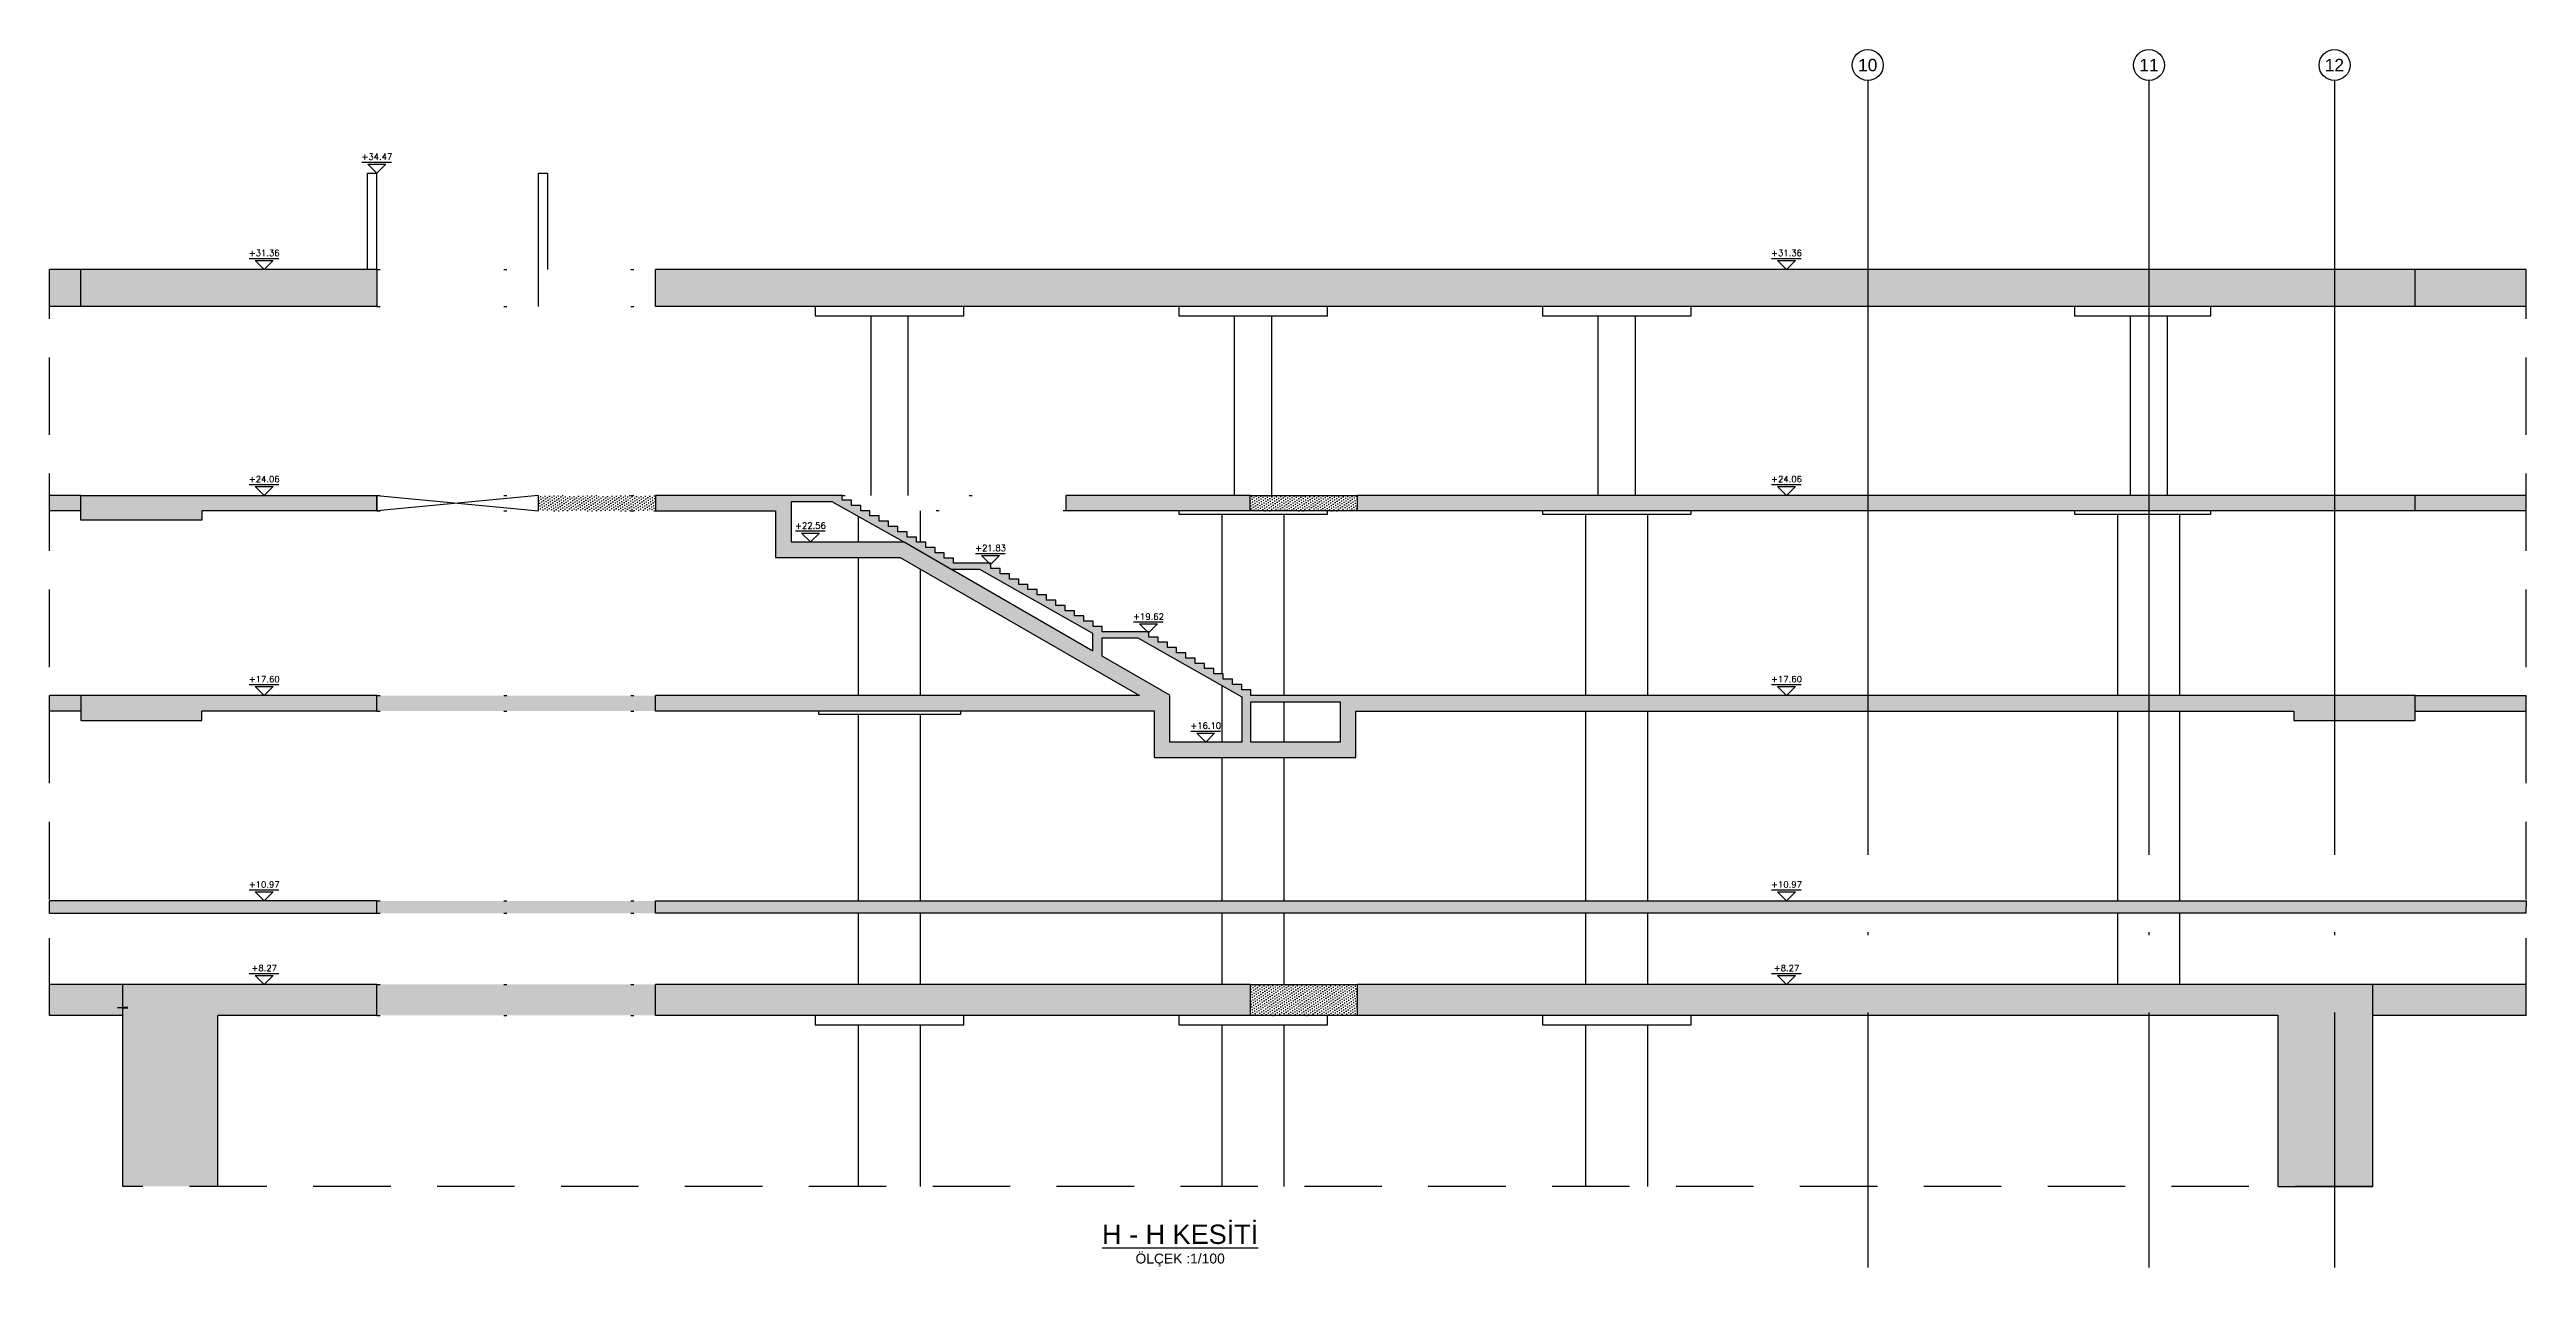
# Model space of a CAD drawing. Header units: millimetres. Extents: x 400382 to 401422, y 4543975 to 4544126.
# Drawn here: x 401259.7 to 401339.7, y 4544015.3 to 4544054.7 of the extents above; entities that cross this region are included whole.
import ezdxf
from ezdxf.enums import TextEntityAlignment as Align

# ---------------------------------------------------------------- set-up
doc = ezdxf.new("R2010")
doc.units = ezdxf.units.MM
for name, pattern in [('ACAD_ISO05W100', [33, 24, -3, 0, -3, 0, -3]), ('AKS', [3, 2.5, -0.25, 0, -0.25]), ('CIZGI', [0.4, 0.25, -0.15]), ('CONTINU', [0]), ('Dot', [4, 0, -4]), ('HIDDEN', [0.375, 0.25, -0.125])]:
    doc.linetypes.add(name, pattern=pattern)
for name, color, linetype in [('aks prota', 2, 'AKS'), ('caks prota', 4, 'Continuous'), ('görünüş prota', 4, 'Continuous'), ('iderzi_PROTA', 3, 'Continuous'), ('kesik prota', 2, 'CIZGI'), ('kesit prota', 1, 'Continuous'), ('kesit tarama prota', 252, 'Continuous'), ('kolon tarama prota', 252, 'Continuous'), ('kot prota', 4, 'Continuous'), ('PRT-CST-rc_level', 6, 'Continuous'), ('PRT-CST-rc_levermark', 4, 'Continuous'), ('st_s_su tutucu', 2, 'Continuous'), ('st_s_ölçü', 4, 'Continuous'), ('t35 prota', 3, 'Continuous'), ('taks prota', 7, 'Continuous'), ('tplan prota', 7, 'Continuous')]:
    doc.layers.add(name, color=color, linetype=linetype)
doc.styles.add('Arial', font='Arial.ttf')
doc.styles.add('OLCU', font='romanstw.shx')
doc.styles.add('TAKS', font='Arial Unicode.ttf')
pattern_1 = [(36, (401100.48613, 4543702.77292), (-0.014547592, 0.087543451), [0, -0.079375])]

msp = doc.modelspace()

# ---------------------------------------------------------------- texts
at = {"layer": 't35 prota', "style": 'Arial'}
msp.add_text('ÖLÇEK :1/100', height=0.32, rotation=0.01179, dxfattribs=at).set_placement((401296.219, 4544015.611), align=Align.MIDDLE)
at = {"layer": 'taks prota', "style": 'TAKS'}
for s, p in [('10', (401318.42, 4544054.166)), ('11', (401327.5, 4544054.166)), ('12', (401333.489, 4544054.166))]:
    msp.add_text(s, height=0.4, dxfattribs=at).set_placement(p, align=Align.MIDDLE_CENTER)
at = {"layer": 'tplan prota', "style": 'Arial'}
msp.add_text('%%UH - H KESİTİ', height=0.625, rotation=0.01179, dxfattribs=at).set_placement((401296.219, 4544016.486), align=Align.MIDDLE)

# ---------------------------------------------------------------- blocks, each defined once
blk = doc.blocks.new('KOTK5')
at = {"layer": 'PRT-CST-rc_levermark'}
blk.add_line((217, 160), (-213, 160), dxfattribs=at)
blk.add_lwpolyline([(130, 130), (-130, 130), (0, 0)], close=True, dxfattribs=at)
at = {"layer": 'PRT-CST-rc_level', "style": 'OLCU'}
blk.add_attdef('000.00', text='', height=90, dxfattribs=at).set_placement((0, 193), align=Align.CENTER)
blk = doc.blocks.new('D')
at = {"layer": 'st_s_su tutucu', "linetype": 'CONTINU', "ltscale": 0.2}
for p, q in [((-39988, 52508), (-39993, 52508)), ((-39993, 52508), (-39993, 52507)), ((-39993, 52507), (-39991, 52506)), ((-39991, 52499), (-39992, 52499)), ((-39992, 52499), (-39992, 52498)), ((-39992, 52498), (-39991, 52498)), ((-39991, 52489), (-39992, 52489)), ((-39992, 52489), (-39992, 52488)), ((-39992, 52488), (-39991, 52488)), ((-39991, 52479), (-39992, 52479)), ((-39992, 52479), (-39992, 52478)), ((-39992, 52478), (-39991, 52478)), ((-39992, 52468), (-39992, 52469)), ((-39992, 52469), (-39991, 52469)), ((-39991, 52468), (-39992, 52468)), ((-39991, 52506), (-39991, 52499)), ((-39991, 52498), (-39991, 52489)), ((-39991, 52488), (-39991, 52479)), ((-39991, 52469), (-39991, 52478)), ((-39991, 52459), (-39991, 52468)), ((-39990, 52506), (-39988, 52507)), ((-39990, 52499), (-39990, 52506)), ((-39989, 52499), (-39990, 52499)), ((-39990, 52489), (-39990, 52498)), ((-39990, 52498), (-39989, 52498)), ((-39989, 52489), (-39990, 52489)), ((-39990, 52479), (-39990, 52488)), ((-39990, 52488), (-39989, 52488)), ((-39989, 52479), (-39990, 52479)), ((-39990, 52478), (-39989, 52478)), ((-39990, 52478), (-39990, 52469)), ((-39990, 52469), (-39989, 52469)), ((-39989, 52468), (-39990, 52468)), ((-39990, 52468), (-39990, 52459)), ((-39989, 52498), (-39989, 52499)), ((-39989, 52488), (-39989, 52489)), ((-39989, 52478), (-39989, 52479)), ((-39989, 52469), (-39989, 52468)), ((-39988, 52507), (-39988, 52508)), ((-39993, 52449), (-39991, 52450)), ((-39993, 52448), (-39993, 52449)), ((-39988, 52448), (-39993, 52448)), ((-39992, 52458), (-39992, 52459)), ((-39992, 52459), (-39991, 52459)), ((-39991, 52458), (-39992, 52458)), ((-39991, 52450), (-39991, 52458)), ((-39990, 52459), (-39989, 52459)), ((-39989, 52458), (-39990, 52458)), ((-39990, 52458), (-39990, 52450)), ((-39990, 52450), (-39988, 52449)), ((-39989, 52459), (-39989, 52458)), ((-39988, 52449), (-39988, 52448))]:
    blk.add_line(p, q, dxfattribs=at)

# ---------------------------------------------------------------- hatches: boundary and pattern name
at = {"layer": 'kesit tarama prota'}
h = msp.add_hatch(color=256, dxfattribs=at)
h.dxf.hatch_style = 1
h.paths.add_polyline_path([(401260.726, 4544047.565), (401259.715, 4544047.565), (401259.715, 4544046.365), (401260.726, 4544046.365)])
h.paths.add_polyline_path([(401270.285, 4544047.565), (401260.726, 4544047.565), (401260.726, 4544046.365), (401270.285, 4544046.365)])
h = msp.add_hatch(color=256, dxfattribs=at)
h.dxf.hatch_style = 1
h.paths.add_polyline_path([(401336.091, 4544047.565), (401279.285, 4544047.565), (401279.285, 4544046.365), (401336.091, 4544046.365)])
h = msp.add_hatch(color=256, dxfattribs=at)
h.dxf.hatch_style = 1
h.paths.add_polyline_path([(401339.684, 4544047.565), (401336.091, 4544047.565), (401336.091, 4544046.365), (401339.684, 4544046.365)])
h = msp.add_hatch(color=256, dxfattribs=at)
h.dxf.hatch_style = 1
h.paths.add_polyline_path([(401260.724, 4544040.265), (401259.715, 4544040.265), (401259.715, 4544039.765), (401260.724, 4544039.765)])
h.paths.add_polyline_path([(401270.285, 4544040.265), (401260.724, 4544040.265), (401260.724, 4544039.465), (401264.637, 4544039.465), (401264.637, 4544039.765), (401270.285, 4544039.765)])
h = msp.add_hatch(dxfattribs=at)
h.set_pattern_fill('DOTS', color=2, scale=0.05, angle=36)
h.set_pattern_definition(pattern_1)
h.paths.add_polyline_path([(401279.285, 4544040.265), (401275.505, 4544040.265), (401275.505, 4544039.765), (401279.285, 4544039.765)])
h = msp.add_hatch(color=256, dxfattribs=at)
h.dxf.hatch_style = 1
h.paths.add_polyline_path([(401336.091, 4544033.805), (401298.507, 4544033.805), (401298.507, 4544033.995), (401298.207, 4544033.995), (401298.207, 4544034.165), (401297.907, 4544034.165), (401297.907, 4544034.335), (401297.607, 4544034.335), (401297.607, 4544034.505), (401297.307, 4544034.505), (401297.307, 4544034.675), (401297.007, 4544034.675), (401297.007, 4544034.845), (401296.707, 4544034.845), (401296.707, 4544035.015), (401296.407, 4544035.015), (401296.407, 4544035.185), (401296.107, 4544035.185), (401296.107, 4544035.355), (401295.807, 4544035.355), (401295.807, 4544035.525), (401295.507, 4544035.525), (401295.507, 4544035.695), (401295.207, 4544035.695), (401295.207, 4544035.865), (401293.707, 4544035.865), (401293.707, 4544036.035), (401293.407, 4544036.035), (401293.407, 4544036.205), (401293.107, 4544036.205), (401293.107, 4544036.375), (401292.807, 4544036.375), (401292.807, 4544036.545), (401292.507, 4544036.545), (401292.507, 4544036.715), (401292.207, 4544036.715), (401292.207, 4544036.885), (401291.907, 4544036.885), (401291.907, 4544037.055), (401291.607, 4544037.055), (401291.607, 4544037.225), (401291.307, 4544037.225), (401291.307, 4544037.395), (401291.007, 4544037.395), (401291.007, 4544037.565), (401290.707, 4544037.565), (401290.707, 4544037.735), (401290.407, 4544037.735), (401290.407, 4544037.905), (401290.107, 4544037.905), (401290.107, 4544038.075), (401288.905, 4544038.075), (401288.905, 4544038.245), (401288.605, 4544038.245), (401288.605, 4544038.415), (401288.305, 4544038.415), (401288.305, 4544038.585), (401288.005, 4544038.585), (401288.005, 4544038.755), (401287.705, 4544038.755), (401287.705, 4544038.925), (401287.405, 4544038.925), (401287.405, 4544039.095), (401287.105, 4544039.095), (401287.105, 4544039.265), (401286.805, 4544039.265), (401286.805, 4544039.435), (401286.505, 4544039.435), (401286.505, 4544039.605), (401286.205, 4544039.605), (401286.205, 4544039.775), (401285.905, 4544039.775), (401285.905, 4544039.945), (401285.605, 4544039.945), (401285.605, 4544040.115), (401285.305, 4544040.115), (401285.305, 4544040.265), (401279.285, 4544040.265), (401279.285, 4544039.765), (401283.155, 4544039.765), (401283.155, 4544038.265), (401287.179, 4544038.265), (401294.904, 4544033.805), (401279.285, 4544033.805), (401279.285, 4544033.305), (401295.39, 4544033.305), (401295.39, 4544031.805), (401301.89, 4544031.805), (401301.89, 4544033.305), (401332.178, 4544033.305), (401332.178, 4544033.005), (401336.091, 4544033.005)])
h.paths.add_polyline_path([(401288.855, 4544037.875), (401289.755, 4544037.875), (401293.399, 4544035.809), (401293.399, 4544035.251)], flags=16)
h.paths.add_polyline_path([(401293.699, 4544035.077), (401293.699, 4544035.665), (401294.855, 4544035.665), (401298.207, 4544033.765), (401298.207, 4544032.305), (401295.89, 4544032.305), (401295.89, 4544033.813)], flags=16)
h.paths.add_polyline_path([(401298.507, 4544033.605), (401301.39, 4544033.605), (401301.39, 4544032.305), (401298.507, 4544032.305)], flags=16)
h.paths.add_polyline_path([(401287.282, 4544038.765), (401283.655, 4544038.765), (401283.655, 4544040.065), (401284.988, 4544040.065)], flags=16)
h = msp.add_hatch(color=256, dxfattribs=at)
h.dxf.hatch_style = 1
h.paths.add_polyline_path([(401298.478, 4544040.265), (401292.538, 4544040.265), (401292.538, 4544039.765), (401298.478, 4544039.765)])
h.paths.add_polyline_path([(401336.091, 4544040.265), (401301.948, 4544040.265), (401301.948, 4544039.765), (401336.091, 4544039.765)])
h = msp.add_hatch(dxfattribs=at)
h.set_pattern_fill('DOTS', color=2, scale=0.05, angle=36)
h.set_pattern_definition(pattern_1)
h.paths.add_polyline_path([(401301.948, 4544040.265), (401298.478, 4544040.265), (401298.478, 4544039.765), (401301.948, 4544039.765)])
h = msp.add_hatch(color=256, dxfattribs=at)
h.dxf.hatch_style = 1
h.paths.add_polyline_path([(401339.684, 4544040.265), (401336.091, 4544040.265), (401336.091, 4544039.765), (401339.684, 4544039.765)])
h = msp.add_hatch(color=256, dxfattribs=at)
h.dxf.hatch_style = 1
h.paths.add_polyline_path([(401260.724, 4544033.805), (401259.715, 4544033.805), (401259.715, 4544033.305), (401260.724, 4544033.305)])
h.paths.add_polyline_path([(401270.285, 4544033.805), (401260.724, 4544033.805), (401260.724, 4544033.005), (401264.637, 4544033.005), (401264.637, 4544033.305), (401270.285, 4544033.305)])
h = msp.add_hatch(dxfattribs=at)
h.set_pattern_fill('DOTS', color=2, scale=0.05, angle=36)
h.set_pattern_definition(pattern_1)
h.paths.add_polyline_path([(401279.285, 4544033.805), (401270.285, 4544033.805), (401270.285, 4544033.305), (401279.285, 4544033.305)])
h = msp.add_hatch(color=256, dxfattribs=at)
h.dxf.hatch_style = 1
h.paths.add_polyline_path([(401339.684, 4544033.805), (401336.091, 4544033.805), (401336.091, 4544033.305), (401339.684, 4544033.305)])
h = msp.add_hatch(color=256, dxfattribs=at)
h.dxf.hatch_style = 1
h.paths.add_polyline_path([(401270.285, 4544027.175), (401259.715, 4544027.175), (401259.715, 4544026.775), (401270.285, 4544026.775)])
h = msp.add_hatch(dxfattribs=at)
h.set_pattern_fill('DOTS', color=2, scale=0.05, angle=36)
h.set_pattern_definition(pattern_1)
h.paths.add_polyline_path([(401279.285, 4544027.175), (401270.285, 4544027.175), (401270.285, 4544026.775), (401279.285, 4544026.775)])
h = msp.add_hatch(color=256, dxfattribs=at)
h.dxf.hatch_style = 1
h.paths.add_polyline_path([(401339.689, 4544027.175), (401279.285, 4544027.175), (401279.285, 4544026.775), (401339.684, 4544026.775)])
h = msp.add_hatch(color=256, dxfattribs=at)
h.dxf.hatch_style = 1
h.paths.add_polyline_path([(401265.144, 4544023.475), (401270.285, 4544023.475), (401270.285, 4544024.475), (401259.715, 4544024.475), (401259.715, 4544023.475), (401262.081, 4544023.475), (401262.081, 4544017.957), (401265.144, 4544017.957)])
h = msp.add_hatch(dxfattribs=at)
h.set_pattern_fill('DOTS', color=2, scale=0.05, angle=36)
h.set_pattern_definition(pattern_1)
h.paths.add_polyline_path([(401279.285, 4544024.475), (401270.285, 4544024.475), (401270.285, 4544023.475), (401279.285, 4544023.475)])
h = msp.add_hatch(color=256, dxfattribs=at)
h.dxf.hatch_style = 1
h.paths.add_polyline_path([(401298.478, 4544024.475), (401279.285, 4544024.475), (401279.285, 4544023.475), (401298.478, 4544023.475)])
h = msp.add_hatch(dxfattribs=at)
h.set_pattern_fill('DOTS', color=2, scale=0.05, angle=36)
h.set_pattern_definition(pattern_1)
h.paths.add_polyline_path([(401301.948, 4544024.475), (401298.478, 4544024.475), (401298.478, 4544023.475), (401301.948, 4544023.475)])
h = msp.add_hatch(color=256, dxfattribs=at)
h.dxf.hatch_style = 1
h.paths.add_polyline_path([(401334.73, 4544023.475), (401339.684, 4544023.475), (401339.684, 4544024.475), (401301.948, 4544024.475), (401301.948, 4544023.475), (401331.668, 4544023.475), (401331.668, 4544017.957), (401334.73, 4544017.957)])

# ---------------------------------------------------------------- linework, layer by layer
at = {"layer": 'aks prota', "ltscale": 10}
for p, q in [((401318.42, 4544053.666), (401318.42, 4544015.337)), ((401327.5, 4544053.666), (401327.5, 4544015.337)), ((401333.492, 4544053.666), (401333.492, 4544015.337))]:
    msp.add_line(p, q, dxfattribs=at)
at = {"layer": 'caks prota', "ltscale": 0.05}
for centre in [(401318.42, 4544054.166), (401327.5, 4544054.166), (401333.492, 4544054.166)]:
    msp.add_circle(centre, 0.5, dxfattribs=at)
at = {"layer": 'görünüş prota'}
for p, q in [((401286.238, 4544040.265), (401286.238, 4544046.065)), ((401287.438, 4544040.265), (401287.438, 4544046.065)), ((401297.977, 4544040.265), (401297.977, 4544046.065)), ((401299.177, 4544040.265), (401299.177, 4544046.065)), ((401309.72, 4544040.265), (401309.72, 4544046.065)), ((401310.92, 4544040.265), (401310.92, 4544046.065)), ((401326.9, 4544040.265), (401326.9, 4544046.065)), ((401328.1, 4544040.265), (401328.1, 4544046.065)), ((401285.838, 4544038.765), (401285.838, 4544039.583)), ((401287.838, 4544038.755), (401287.838, 4544039.765)), ((401297.577, 4544034.505), (401297.577, 4544039.665)), ((401299.577, 4544033.805), (401299.577, 4544039.665)), ((401309.32, 4544033.805), (401309.32, 4544039.665)), ((401311.32, 4544033.805), (401311.32, 4544039.665)), ((401326.5, 4544033.805), (401326.5, 4544039.665)), ((401328.5, 4544033.805), (401328.5, 4544039.665)), ((401285.838, 4544033.805), (401285.838, 4544038.265)), ((401287.838, 4544033.805), (401287.838, 4544037.884)), ((401297.577, 4544032.305), (401297.577, 4544034.122)), ((401299.577, 4544032.305), (401299.577, 4544033.605)), ((401285.838, 4544027.175), (401285.838, 4544033.205)), ((401287.838, 4544027.175), (401287.838, 4544033.205)), ((401309.32, 4544027.175), (401309.32, 4544033.305)), ((401311.32, 4544027.175), (401311.32, 4544033.305)), ((401326.5, 4544027.175), (401326.5, 4544033.305)), ((401328.5, 4544027.175), (401328.5, 4544033.305)), ((401297.577, 4544027.175), (401297.577, 4544031.805)), ((401299.577, 4544027.175), (401299.577, 4544031.805)), ((401285.838, 4544024.475), (401285.838, 4544026.775)), ((401287.838, 4544024.475), (401287.838, 4544026.775)), ((401297.577, 4544024.475), (401297.577, 4544026.775)), ((401299.577, 4544024.475), (401299.577, 4544026.775)), ((401309.32, 4544024.475), (401309.32, 4544026.775)), ((401311.32, 4544024.475), (401311.32, 4544026.775)), ((401326.5, 4544024.475), (401326.5, 4544026.775)), ((401328.5, 4544024.475), (401328.5, 4544026.775)), ((401285.838, 4544017.957), (401285.838, 4544023.175)), ((401287.838, 4544017.957), (401287.838, 4544023.175)), ((401297.577, 4544017.957), (401297.577, 4544023.175)), ((401299.577, 4544017.957), (401299.577, 4544023.175)), ((401309.32, 4544017.957), (401309.32, 4544023.175)), ((401311.32, 4544017.957), (401311.32, 4544023.175))]:
    msp.add_line(p, q, dxfattribs=at)
for points in [[(401269.985, 4544047.565), (401269.985, 4544050.675)], [(401269.985, 4544050.675), (401270.285, 4544050.675)], [(401270.285, 4544047.565), (401270.285, 4544050.675)], [(401275.505, 4544046.365), (401275.505, 4544050.675)], [(401275.505, 4544050.675), (401275.805, 4544050.675)], [(401275.805, 4544047.565), (401275.805, 4544050.675)], [(401284.438, 4544046.365), (401284.438, 4544046.065), (401289.238, 4544046.065), (401289.238, 4544046.365)], [(401296.177, 4544046.365), (401296.177, 4544046.065), (401300.977, 4544046.065), (401300.977, 4544046.365)], [(401307.916, 4544046.365), (401307.916, 4544046.065), (401312.716, 4544046.065), (401312.716, 4544046.365)], [(401325.096, 4544046.365), (401325.096, 4544046.065), (401329.496, 4544046.065), (401329.496, 4544046.365)], [(401298.478, 4544040.265), (401301.948, 4544040.265)], [(401296.177, 4544039.765), (401296.177, 4544039.665), (401300.977, 4544039.665), (401300.977, 4544039.765)], [(401301.948, 4544039.765), (401298.478, 4544039.765)], [(401307.916, 4544039.765), (401307.916, 4544039.665), (401312.716, 4544039.665), (401312.716, 4544039.765)], [(401325.096, 4544039.765), (401325.096, 4544039.665), (401329.496, 4544039.665), (401329.496, 4544039.765)], [(401284.538, 4544033.305), (401284.538, 4544033.205), (401289.138, 4544033.205), (401289.138, 4544033.305)], [(401298.478, 4544024.475), (401301.948, 4544024.475)], [(401284.438, 4544023.475), (401284.438, 4544023.175), (401289.238, 4544023.175), (401289.238, 4544023.475)], [(401296.177, 4544023.475), (401296.177, 4544023.175), (401300.977, 4544023.175), (401300.977, 4544023.475)], [(401301.948, 4544023.475), (401298.478, 4544023.475)], [(401307.919, 4544023.475), (401307.919, 4544023.175), (401312.719, 4544023.175), (401312.719, 4544023.475)]]:
    msp.add_lwpolyline(points, dxfattribs=at)
at = {"layer": 'görünüş prota', "color": 4, "linetype": 'Dot'}
for points in [[(401270.285, 4544047.565), (401279.285, 4544047.565)], [(401270.285, 4544046.365), (401279.285, 4544046.365)], [(401270.285, 4544040.265), (401279.285, 4544040.265)], [(401285.305, 4544040.265), (401292.538, 4544040.265)], [(401270.285, 4544039.765), (401279.285, 4544039.765)], [(401292.538, 4544039.765), (401286.205, 4544039.765)], [(401270.285, 4544033.805), (401279.285, 4544033.805)], [(401270.285, 4544033.305), (401279.285, 4544033.305)], [(401270.285, 4544027.175), (401279.285, 4544027.175)], [(401270.285, 4544026.775), (401279.285, 4544026.775)], [(401270.285, 4544024.475), (401279.285, 4544024.475)], [(401270.285, 4544023.475), (401279.285, 4544023.475)]]:
    msp.add_lwpolyline(points, dxfattribs=at)
at = {"layer": 'iderzi_PROTA', "linetype": 'ACAD_ISO05W100', "ltscale": 2}
for p, q in [((401262.081, 4544023.475), (401262.081, 4544024.475)), ((401334.73, 4544023.475), (401334.73, 4544024.475))]:
    msp.add_line(p, q, dxfattribs=at)
at = {"layer": 'kesik prota', "ltscale": 10}
msp.add_line((401334.73, 4544017.957), (401262.081, 4544017.957), dxfattribs=at)
at = {"layer": 'kesik prota', "linetype": 'HIDDEN', "ltscale": 10}
for points in [[(401259.715, 4544023.475), (401259.715, 4544047.565)], [(401339.684, 4544023.475), (401339.684, 4544047.565)]]:
    msp.add_lwpolyline(points, dxfattribs=at)
at = {"layer": 'kesik prota', "ltscale": 10}
msp.add_lwpolyline([(401287.282, 4544038.765), (401287.313, 4544038.765), (401288.919, 4544037.838)], dxfattribs=at)
at = {"layer": 'kesit prota', "color": 1}
for p, q in [((401270.285, 4544047.565), (401259.715, 4544047.565)), ((401270.285, 4544047.565), (401270.285, 4544046.365)), ((401339.684, 4544047.565), (401279.285, 4544047.565)), ((401279.285, 4544046.365), (401279.285, 4544047.565)), ((401270.285, 4544046.365), (401259.715, 4544046.365)), ((401339.684, 4544046.365), (401279.285, 4544046.365)), ((401298.478, 4544040.265), (401292.538, 4544040.265)), ((401292.538, 4544039.765), (401292.538, 4544040.265)), ((401298.478, 4544039.765), (401298.478, 4544040.265)), ((401339.684, 4544040.265), (401301.948, 4544040.265)), ((401301.948, 4544039.765), (401301.948, 4544040.265)), ((401336.091, 4544039.765), (401336.091, 4544040.265)), ((401298.478, 4544039.765), (401292.538, 4544039.765)), ((401339.684, 4544039.765), (401301.948, 4544039.765)), ((401260.724, 4544033.805), (401259.715, 4544033.805)), ((401270.285, 4544033.305), (401270.285, 4544033.805)), ((401279.285, 4544033.305), (401279.285, 4544033.805)), ((401260.724, 4544033.305), (401259.715, 4544033.305)), ((401270.285, 4544033.305), (401264.637, 4544033.305)), ((401295.39, 4544033.305), (401279.285, 4544033.305)), ((401295.39, 4544031.805), (401295.39, 4544033.305)), ((401301.89, 4544031.805), (401301.89, 4544033.305)), ((401295.39, 4544031.805), (401301.89, 4544031.805)), ((401270.285, 4544024.475), (401259.715, 4544024.475)), ((401270.285, 4544023.475), (401270.285, 4544024.475)), ((401298.478, 4544024.475), (401279.285, 4544024.475)), ((401279.285, 4544023.475), (401279.285, 4544024.475)), ((401298.478, 4544024.475), (401298.478, 4544023.475)), ((401339.684, 4544024.475), (401301.948, 4544024.475)), ((401301.948, 4544023.475), (401301.948, 4544024.475)), ((401262.081, 4544023.475), (401259.715, 4544023.475)), ((401262.081, 4544017.957), (401262.081, 4544023.475)), ((401270.285, 4544023.475), (401265.144, 4544023.475)), ((401265.144, 4544017.957), (401265.144, 4544023.475)), ((401298.478, 4544023.475), (401279.285, 4544023.475)), ((401331.668, 4544023.475), (401301.948, 4544023.475)), ((401331.668, 4544017.957), (401331.668, 4544023.475)), ((401339.684, 4544023.475), (401334.73, 4544023.475)), ((401334.73, 4544017.957), (401334.73, 4544023.475))]:
    msp.add_line(p, q, dxfattribs=at)
at = {"layer": 'kesit prota'}
for p, q in [((401260.726, 4544046.365), (401260.726, 4544047.565)), ((401336.091, 4544046.365), (401336.091, 4544047.565))]:
    msp.add_line(p, q, dxfattribs=at)
at = {"layer": 'kesit prota', "color": 1}
for points in [[(401260.724, 4544040.265), (401259.715, 4544040.265)], [(401260.724, 4544039.765), (401259.715, 4544039.765)], [(401283.155, 4544039.765), (401283.155, 4544038.265), (401287.179, 4544038.265), (401294.904, 4544033.805), (401279.285, 4544033.805)], [(401289.755, 4544037.875), (401288.855, 4544037.875), (401293.399, 4544035.251), (401293.399, 4544035.809), (401289.755, 4544037.875)], [(401295.89, 4544033.813), (401293.699, 4544035.077), (401293.699, 4544035.665), (401294.855, 4544035.665), (401298.207, 4544033.765), (401298.207, 4544032.305)], [(401298.207, 4544032.305), (401295.89, 4544032.305), (401295.89, 4544033.805)]]:
    msp.add_lwpolyline(points, dxfattribs=at)
for points in [[(401260.724, 4544040.265), (401270.285, 4544040.265), (401270.285, 4544039.765), (401264.637, 4544039.765), (401264.637, 4544039.465), (401260.724, 4544039.465)], [(401287.282, 4544038.765), (401284.988, 4544040.065), (401283.655, 4544040.065), (401283.655, 4544038.765)], [(401298.507, 4544033.605), (401301.39, 4544033.605), (401301.39, 4544032.305), (401298.507, 4544032.305)]]:
    msp.add_lwpolyline(points, close=True, dxfattribs=at)
at = {"layer": 'kesit prota'}
for points in [[(401301.89, 4544033.305), (401332.178, 4544033.305), (401332.178, 4544033.005), (401336.091, 4544033.005), (401336.091, 4544033.805), (401298.507, 4544033.805), (401298.507, 4544033.995), (401298.207, 4544033.995), (401298.207, 4544034.165), (401297.907, 4544034.165), (401297.907, 4544034.335), (401297.607, 4544034.335), (401297.607, 4544034.505), (401297.307, 4544034.505), (401297.307, 4544034.675), (401297.007, 4544034.675), (401297.007, 4544034.845), (401296.707, 4544034.845), (401296.707, 4544035.015), (401296.407, 4544035.015), (401296.407, 4544035.185), (401296.107, 4544035.185), (401296.107, 4544035.355), (401295.807, 4544035.355), (401295.807, 4544035.525), (401295.507, 4544035.525), (401295.507, 4544035.695), (401295.207, 4544035.695), (401295.207, 4544035.865), (401293.707, 4544035.865), (401293.707, 4544036.035), (401293.407, 4544036.035), (401293.407, 4544036.205), (401293.107, 4544036.205), (401293.107, 4544036.375), (401292.807, 4544036.375), (401292.807, 4544036.545), (401292.507, 4544036.545), (401292.507, 4544036.715), (401292.207, 4544036.715), (401292.207, 4544036.885), (401291.907, 4544036.885), (401291.907, 4544037.055), (401291.607, 4544037.055), (401291.607, 4544037.225), (401291.307, 4544037.225), (401291.307, 4544037.395), (401291.007, 4544037.395), (401291.007, 4544037.565), (401290.707, 4544037.565), (401290.707, 4544037.735), (401290.407, 4544037.735), (401290.407, 4544037.905), (401290.107, 4544037.905), (401290.107, 4544038.075), (401288.905, 4544038.075), (401288.905, 4544038.245), (401288.605, 4544038.245), (401288.605, 4544038.415), (401288.305, 4544038.415), (401288.305, 4544038.585), (401288.005, 4544038.585), (401288.005, 4544038.755), (401287.705, 4544038.755), (401287.705, 4544038.925), (401287.405, 4544038.925), (401287.405, 4544039.095), (401287.105, 4544039.095), (401287.105, 4544039.265), (401286.805, 4544039.265), (401286.805, 4544039.435), (401286.505, 4544039.435), (401286.505, 4544039.605), (401286.205, 4544039.605), (401286.205, 4544039.775), (401285.905, 4544039.775), (401285.905, 4544039.945), (401285.605, 4544039.945), (401285.605, 4544040.115), (401285.305, 4544040.115), (401285.305, 4544040.265), (401279.285, 4544040.265), (401279.285, 4544039.765), (401283.155, 4544039.765)], [(401270.285, 4544033.805), (401260.724, 4544033.805), (401260.724, 4544033.005), (401264.637, 4544033.005), (401264.637, 4544033.305)], [(401336.091, 4544033.805), (401339.684, 4544033.805)], [(401336.091, 4544033.305), (401339.684, 4544033.305)], [(401259.715, 4544026.775), (401270.285, 4544026.775), (401270.285, 4544027.175), (401259.715, 4544027.175)], [(401339.684, 4544026.775), (401279.285, 4544026.775), (401279.285, 4544027.175), (401339.689, 4544027.175)], [(401339.684, 4544026.775), (401339.689, 4544027.175)], [(401339.684, 4544023.475), (401339.684, 4544024.475)]]:
    msp.add_lwpolyline(points, dxfattribs=at)
at = {"layer": 'kesit tarama prota'}
for points in [[(401259.715, 4544046.365), (401259.715, 4544047.565)], [(401339.684, 4544046.365), (401339.684, 4544047.565)], [(401259.715, 4544039.765), (401259.715, 4544040.265)], [(401339.684, 4544039.765), (401339.684, 4544040.265)], [(401259.715, 4544033.305), (401259.715, 4544033.805)], [(401339.684, 4544033.305), (401339.684, 4544033.805)], [(401259.715, 4544026.775), (401259.715, 4544027.175)], [(401331.668, 4544017.957), (401334.73, 4544017.957)]]:
    msp.add_lwpolyline(points, dxfattribs=at)
at = {"layer": 'kolon tarama prota', "color": 2}
msp.add_lwpolyline([(401270.285, 4544039.765), (401270.285, 4544040.265), (401275.505, 4544039.765), (401275.505, 4544040.265), (401270.285, 4544039.765), (401270.285, 4544040.265)], dxfattribs=at)

# ---------------------------------------------------------------- block references
at = {"layer": 'kot prota', "linetype": 'CONTINU', "ltscale": 0.1}
ref = msp.add_blockref('KOTK5', (401270.285, 4544050.675), dxfattribs=dict(at, xscale=-0.002222222222222221, yscale=0.002222222222222221, zscale=0.002222222222222222, rotation=1.399620875197627e-05))
ref.add_attrib('000.00', '+34.47', dxfattribs={"layer": 'PRT-CST-rc_level', "height": 0.2, "rotation": 0.00001, "style": 'OLCU'}).set_placement((401270.285, 4544051.104), align=Align.CENTER)
ref = msp.add_blockref('KOTK5', (401266.647, 4544047.565), dxfattribs=dict(at, xscale=-0.002222222222222222, yscale=0.002222222222222222, zscale=0.002222222222222222, rotation=359.9999999999902))
ref.add_attrib('000.00', '+31.36', dxfattribs={"layer": 'PRT-CST-rc_level', "height": 0.2, "style": 'OLCU'}).set_placement((401266.647, 4544047.994), align=Align.CENTER)
ref = msp.add_blockref('KOTK5', (401315.798, 4544047.565), dxfattribs=dict(at, xscale=-0.002222222222222222, yscale=0.002222222222222222, zscale=0.002222222222222222, rotation=359.9999999999902))
ref.add_attrib('000.00', '+31.36', dxfattribs={"layer": 'PRT-CST-rc_level', "height": 0.2, "style": 'OLCU'}).set_placement((401315.798, 4544047.994), align=Align.CENTER)
ref = msp.add_blockref('KOTK5', (401266.647, 4544040.265), dxfattribs=dict(at, xscale=-0.002222222222222222, yscale=0.002222222222222222, zscale=0.002222222222222222, rotation=359.9999999999902))
ref.add_attrib('000.00', '+24.06', dxfattribs={"layer": 'PRT-CST-rc_level', "height": 0.2, "style": 'OLCU'}).set_placement((401266.647, 4544040.694), align=Align.CENTER)
ref = msp.add_blockref('KOTK5', (401315.798, 4544040.265), dxfattribs=dict(at, xscale=-0.002222222222222222, yscale=0.002222222222222222, zscale=0.002222222222222222, rotation=359.9999999999902))
ref.add_attrib('000.00', '+24.06', dxfattribs={"layer": 'PRT-CST-rc_level', "height": 0.2, "style": 'OLCU'}).set_placement((401315.798, 4544040.694), align=Align.CENTER)
ref = msp.add_blockref('KOTK5', (401284.283, 4544038.765), dxfattribs=dict(at, xscale=-0.002222222222222222, yscale=0.002222222222222222, zscale=0.002222222222222222, rotation=359.9999999999902))
ref.add_attrib('000.00', '+22.56', dxfattribs={"layer": 'PRT-CST-rc_level', "height": 0.2, "style": 'OLCU'}).set_placement((401284.283, 4544039.194), align=Align.CENTER)
ref = msp.add_blockref('KOTK5', (401290.099, 4544038.038), dxfattribs=dict(at, xscale=-0.002222222222222222, yscale=0.002222222222222222, zscale=0.002222222222222222, rotation=359.9999999999902))
ref.add_attrib('000.00', '+21.83', dxfattribs={"layer": 'PRT-CST-rc_level', "height": 0.2, "style": 'OLCU'}).set_placement((401290.099, 4544038.467), align=Align.CENTER)
ref = msp.add_blockref('KOTK5', (401295.199, 4544035.828), dxfattribs=dict(at, xscale=-0.002222222222222222, yscale=0.002222222222222222, zscale=0.002222222222222222, rotation=359.9999999999902))
ref.add_attrib('000.00', '+19.62', dxfattribs={"layer": 'PRT-CST-rc_level', "height": 0.2, "style": 'OLCU'}).set_placement((401295.199, 4544036.257), align=Align.CENTER)
ref = msp.add_blockref('KOTK5', (401266.647, 4544033.805), dxfattribs=dict(at, xscale=-0.002222222222222222, yscale=0.002222222222222222, zscale=0.002222222222222222, rotation=359.9999999999902))
ref.add_attrib('000.00', '+17.60', dxfattribs={"layer": 'PRT-CST-rc_level', "height": 0.2, "style": 'OLCU'}).set_placement((401266.647, 4544034.234), align=Align.CENTER)
ref = msp.add_blockref('KOTK5', (401315.798, 4544033.805), dxfattribs=dict(at, xscale=-0.002222222222222222, yscale=0.002222222222222222, zscale=0.002222222222222222, rotation=359.9999999999902))
ref.add_attrib('000.00', '+17.60', dxfattribs={"layer": 'PRT-CST-rc_level', "height": 0.2, "style": 'OLCU'}).set_placement((401315.798, 4544034.234), align=Align.CENTER)
ref = msp.add_blockref('KOTK5', (401297.045, 4544032.305), dxfattribs=dict(at, xscale=-0.002222222222222222, yscale=0.002222222222222222, zscale=0.002222222222222222, rotation=359.9999999999902))
ref.add_attrib('000.00', '+16.10', dxfattribs={"layer": 'PRT-CST-rc_level', "height": 0.2, "style": 'OLCU'}).set_placement((401297.045, 4544032.734), align=Align.CENTER)
ref = msp.add_blockref('KOTK5', (401266.647, 4544027.175), dxfattribs=dict(at, xscale=-0.002222222222222222, yscale=0.002222222222222222, zscale=0.002222222222222222, rotation=359.9999999999902))
ref.add_attrib('000.00', '+10.97', dxfattribs={"layer": 'PRT-CST-rc_level', "height": 0.2, "style": 'OLCU'}).set_placement((401266.647, 4544027.604), align=Align.CENTER)
ref = msp.add_blockref('KOTK5', (401315.798, 4544027.175), dxfattribs=dict(at, xscale=-0.002222222222222222, yscale=0.002222222222222222, zscale=0.002222222222222222, rotation=359.9999999999902))
ref.add_attrib('000.00', '+10.97', dxfattribs={"layer": 'PRT-CST-rc_level', "height": 0.2, "style": 'OLCU'}).set_placement((401315.798, 4544027.604), align=Align.CENTER)
ref = msp.add_blockref('KOTK5', (401266.647, 4544024.475), dxfattribs=dict(at, xscale=-0.002222222222222222, yscale=0.002222222222222222, zscale=0.002222222222222222, rotation=359.9999999999902))
ref.add_attrib('000.00', '+8.27', dxfattribs={"layer": 'PRT-CST-rc_level', "height": 0.2, "style": 'OLCU'}).set_placement((401266.647, 4544024.904), align=Align.CENTER)
ref = msp.add_blockref('KOTK5', (401315.798, 4544024.475), dxfattribs=dict(at, xscale=-0.002222222222222222, yscale=0.002222222222222222, zscale=0.002222222222222222, rotation=359.9999999999902))
ref.add_attrib('000.00', '+8.27', dxfattribs={"layer": 'PRT-CST-rc_level', "height": 0.2, "style": 'OLCU'}).set_placement((401315.798, 4544024.904), align=Align.CENTER)
at = {"layer": 'st_s_ölçü', "xscale": 0.004999999999999998, "yscale": 0.004999999999999998, "zscale": 0.004999999999999998, "rotation": 270}
msp.add_blockref('D', (400999.69, 4543823.774), dxfattribs=at)

msp.set_redraw_order([(e.dxf.handle, doc.entitydb.next_handle()) for e in msp.query("TEXT MTEXT ATTDEF DIMENSION ARC_DIMENSION")])  # texts and dimensions are drawn at this point

doc.saveas('drawing.dxf')
